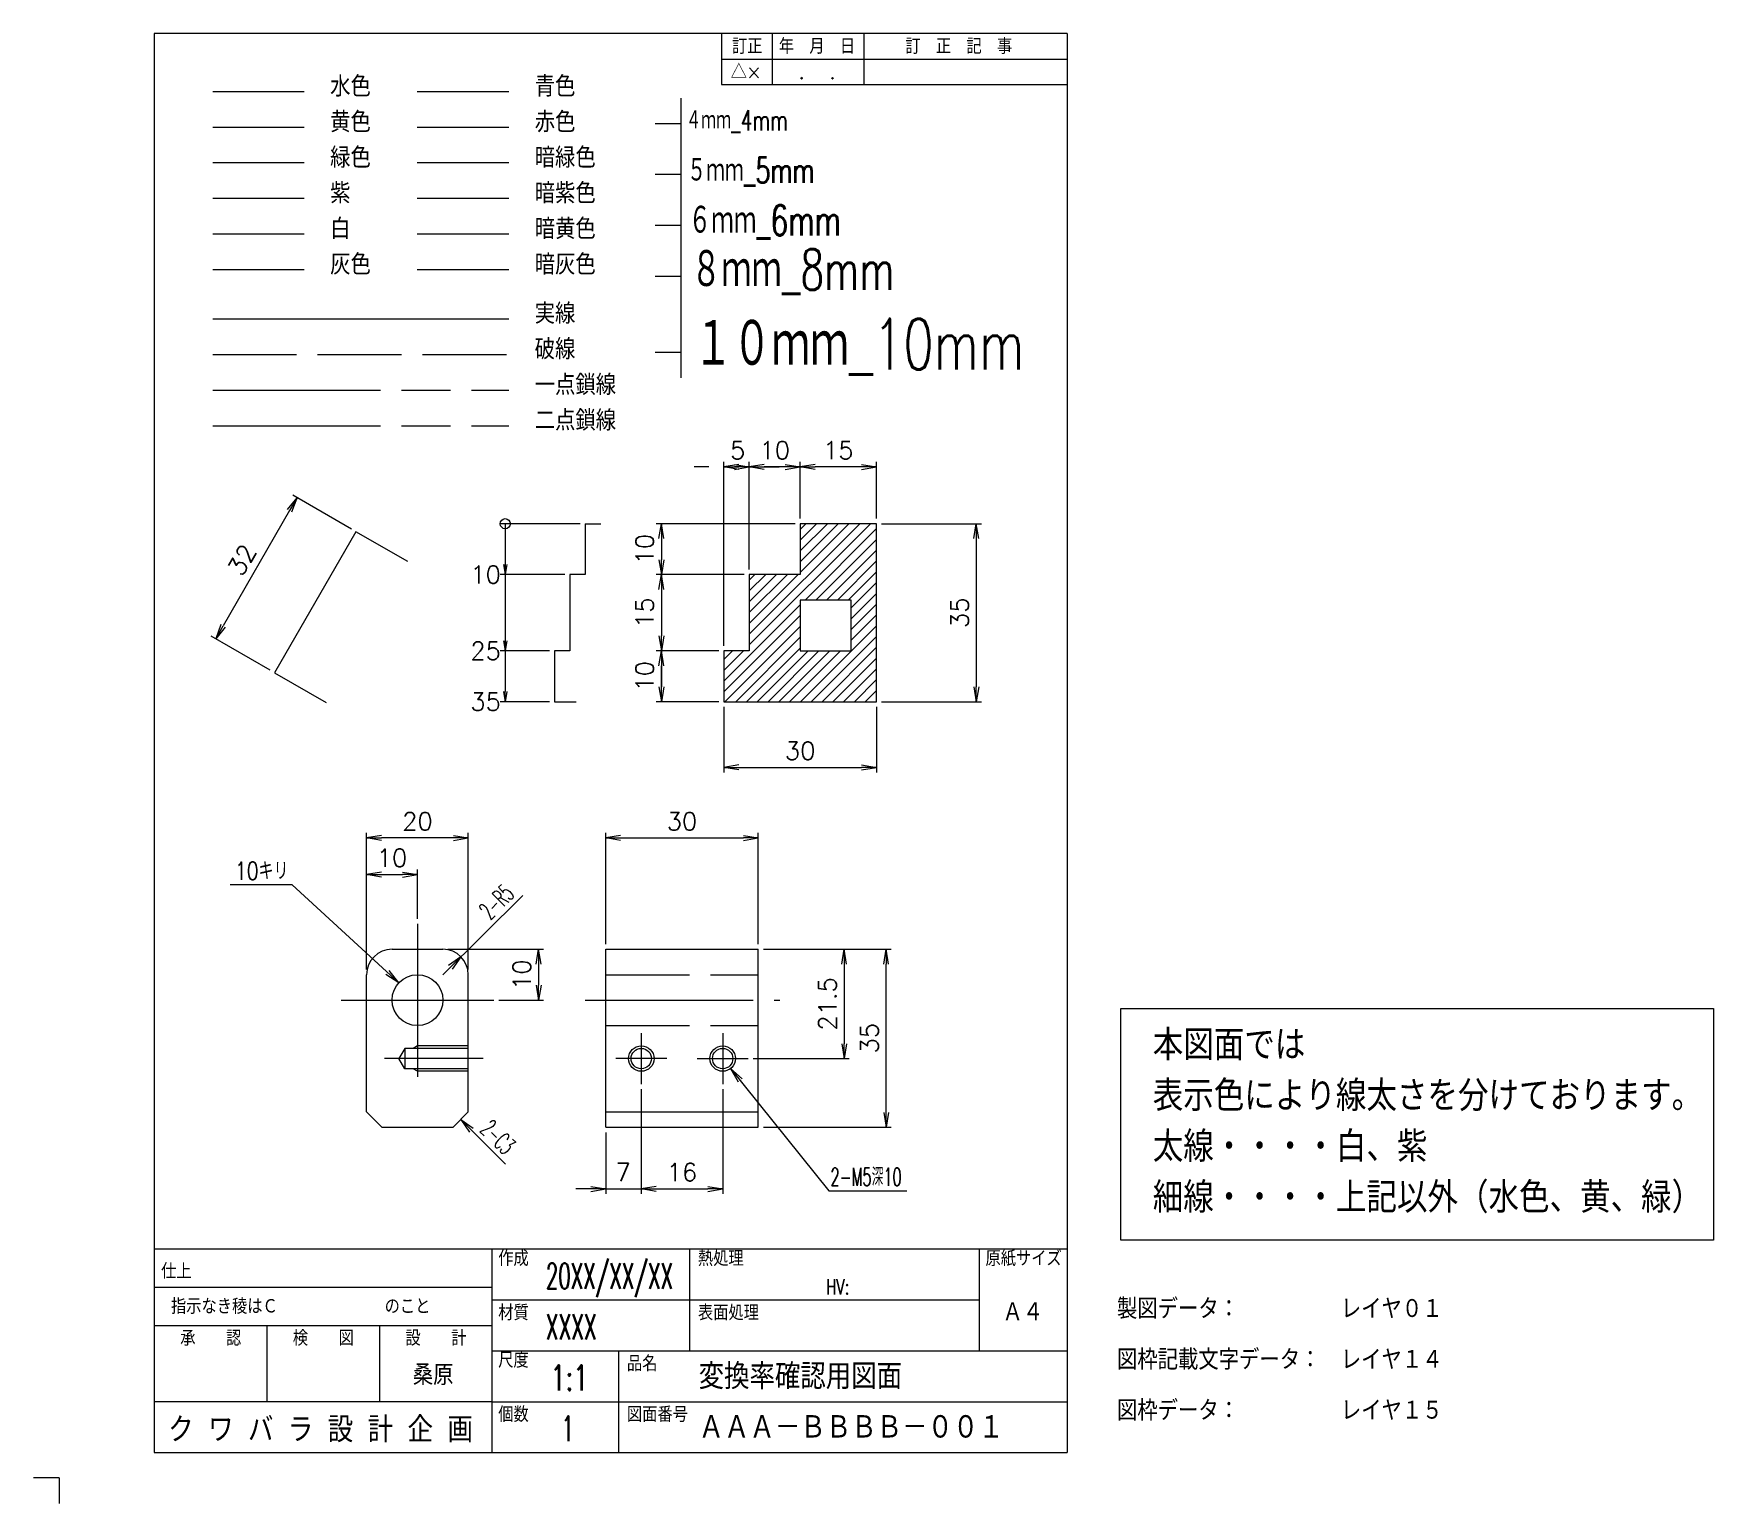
# Model space of a CAD drawing. Header units: inches. Extents: x 116 to 446, y 8 to 297.
import ezdxf
from ezdxf.enums import TextEntityAlignment as Align

# ---------------------------------------------------------------- set-up
doc = ezdxf.new("R2010")
doc.units = ezdxf.units.IN
doc.header["$LTSCALE"] = 11
doc.header["$MEASUREMENT"] = 0
for name, pattern in [('chain', [4.625, 3, -0.375, 0.875, -0.375]), ('chain_double_dash', [5.875, 3, -0.375, 0.875, -0.375, 0.875, -0.375]), ('dashed', [1.875, 1.5, -0.375])]:
    doc.linetypes.add(name, pattern=pattern)
for name, color, linetype in [('図形', 7, 'Continuous'), ('図枠', 7, 'Continuous'), ('図枠コメント', 7, 'Continuous'), ('図枠外コメント', 7, 'Continuous'), ('寸法', 7, 'Continuous')]:
    doc.layers.add(name, color=color, linetype=linetype)
doc.styles.add('TextStyle1', font='txt', dxfattribs={"bigfont": 'extfont2'})
doc.dimstyles.new('DimTextStyle1', dxfattribs={"dimtxt": 0.18, "dimasz": 0.18, "dimexe": 0.18, "dimexo": 0.0625, "dimgap": 0.09, "dimtad": 2, "dimtih": 1, "dimtoh": 1, "dimdec": 4, "dimzin": 0, "dimdsep": 46, "dimtxsty": 'Standard', "dimsah": 1, "dimcen": 0.09, "dimadec": 0, "dimazin": 0, "dimtfac": 1, "dimtdec": 4, "dimtofl": 0, "dimtmove": 2, "dimatfit": 3, "dimfxl": 1, "dimtolj": 1, "dimtzin": 0, "dimarcsym": 0})

msp = doc.modelspace()

# ---------------------------------------------------------------- texts
at = {"layer": '図形', "color": 4, "style": 'TextStyle1', "width": 1.440922}
msp.add_text('水色', height=4, dxfattribs=at).set_placement((174.28, 284.66), (182.28, 284.66), align=Align.FIT)
at = {"layer": '図形', "color": 5, "style": 'TextStyle1', "width": 1.440922}
msp.add_text('青色', height=4, dxfattribs=at).set_placement((214.49, 284.66), (222.49, 284.66), align=Align.FIT)
at = {"layer": '図形', "color": 2, "style": 'TextStyle1', "width": 1.440922}
msp.add_text('黄色', height=4, dxfattribs=at).set_placement((174.28, 277.66), (182.28, 277.66), align=Align.FIT)
at = {"layer": '図形', "color": 1, "style": 'TextStyle1', "width": 1.440922}
msp.add_text('赤色', height=4, dxfattribs=at).set_placement((214.49, 277.66), (222.49, 277.66), align=Align.FIT)
at = {"layer": '図形', "color": 7, "style": 'TextStyle1'}
for s, height, width, p, p2 in [('４ｍｍ_4mm', 4, 0.822098, (244.22, 278.02), (264.22, 278.02)), ('５ｍｍ_5mm', 5, 0.822098, (244.47, 267.68), (269.47, 267.68)), ('白', 4, 1.440922, (174.28, 256.66), (178.28, 256.66)), ('６ｍｍ_6mm', 6, 0.822098, (244.73, 257.34), (274.73, 257.34)), ('８ｍｍ_8mm', 8, 0.822098, (245.24, 246.66), (285.24, 246.66)), ('実線', 4, 1.440922, (214.49, 239.99), (222.49, 239.99)), ('１０ｍｍ_10mm', 10, 0.893225, (245.75, 230.98), (310.75, 230.98)), ('破線', 4, 1.440922, (214.49, 232.99), (222.49, 232.99)), ('一点鎖線', 4, 1.440922, (214.49, 225.99), (230.49, 225.99)), ('二点鎖線', 4, 1.440922, (214.49, 218.99), (230.49, 218.99))]:
    msp.add_text(s, height=height, dxfattribs=dict(at, width=width)).set_placement(p, p2, align=Align.FIT)
at = {"layer": '図形', "color": 3, "style": 'TextStyle1', "width": 1.440922}
msp.add_text('緑色', height=4, dxfattribs=at).set_placement((174.28, 270.66), (182.28, 270.66), align=Align.FIT)
at = {"layer": '図形', "color": 96, "style": 'TextStyle1', "width": 1.440922}
msp.add_text('暗緑色', height=4, dxfattribs=at).set_placement((214.49, 270.66), (226.49, 270.66), align=Align.FIT)
at = {"layer": '図形', "color": 6, "style": 'TextStyle1', "width": 1.440922}
msp.add_text('紫', height=4, dxfattribs=at).set_placement((174.28, 263.66), (178.28, 263.66), align=Align.FIT)
at = {"layer": '図形', "color": 216, "style": 'TextStyle1', "width": 1.440922}
msp.add_text('暗紫色', height=4, dxfattribs=at).set_placement((214.49, 263.66), (226.49, 263.66), align=Align.FIT)
at = {"layer": '図形', "color": 56, "style": 'TextStyle1', "width": 1.440922}
msp.add_text('暗黄色', height=4, dxfattribs=at).set_placement((214.49, 256.66), (226.49, 256.66), align=Align.FIT)
at = {"layer": '図形', "color": 9, "style": 'TextStyle1', "width": 1.440922}
msp.add_text('灰色', height=4, dxfattribs=at).set_placement((174.28, 249.66), (182.28, 249.66), align=Align.FIT)
at = {"layer": '図形', "color": 8, "style": 'TextStyle1', "width": 1.440922}
msp.add_text('暗灰色', height=4, dxfattribs=at).set_placement((214.49, 249.66), (226.49, 249.66), align=Align.FIT)
at = {"layer": '図枠', "color": 4, "style": 'TextStyle1'}
for s, height, width, p, p2 in [('訂正', 3, 1.440922, (253.27, 293.05), (259.27, 293.05)), ('年\u3000月\u3000日', 3, 1.440922, (262.47, 293.05), (277.47, 293.05)), ('訂\u3000正\u3000記\u3000事', 3, 1.440922, (287.36, 293.05), (308.36, 293.05)), ('△×', 3, 1.180638, (253, 288.05), (259, 288.05)), ('.', 3, 1.501502, (266.23, 288.14), (267.73, 288.14)), ('.', 3, 1.501502, (272.29, 288.14), (273.79, 288.14)), ('作成', 3, 1.440922, (207.32, 54.72), (213.32, 54.72)), ('熱処理', 3, 1.440922, (246.57, 54.72), (255.57, 54.72)), ('原紙サイズ', 3, 1.440922, (303.1, 54.72), (318.1, 54.72)), ('仕上', 3, 1.440922, (141.05, 52.22), (147.05, 52.22)), ('HV:', 3, 0.562641, (271.83, 49.14), (276.33, 49.14)), ('指示なき稜はＣ\u3000\u3000\u3000\u3000\u3000\u3000\u3000のこと', 3, 1.440922, (142.99, 45.3), (193.99, 45.3)), ('材質', 3, 1.440922, (207.32, 44.05), (213.32, 44.05)), ('表面処理', 3, 1.440922, (246.57, 44.05), (258.57, 44.05)), ('Ａ４', 4, 1.440922, (306.44, 43.69), (314.44, 43.69)), ('承\u3000\u3000認', 3, 1.440922, (144.8, 39.05), (156.8, 39.05)), ('検\u3000\u3000図', 3, 1.440922, (166.94, 39.05), (178.94, 39.05)), ('設\u3000\u3000計', 3, 1.440922, (189.08, 39.05), (201.08, 39.05)), ('尺度', 3, 1.440922, (207.32, 34.72), (213.32, 34.72)), ('品名', 3, 1.440922, (232.61, 34.05), (238.61, 34.05)), ('個数', 3, 1.440922, (207.32, 24.05), (213.32, 24.05)), ('図面番号', 3, 1.440922, (232.61, 24.05), (244.61, 24.05)), ('ク', 5, 1.440922, (142.44, 20.06), (147.44, 20.06)), ('ワ', 5, 1.440922, (150.29, 20.06), (155.29, 20.06)), ('バ', 5, 1.440922, (158.13, 20.06), (163.13, 20.06)), ('ラ', 5, 1.440922, (165.97, 20.06), (170.97, 20.06)), ('設', 5, 1.440922, (173.82, 20.06), (178.82, 20.06)), ('計', 5, 1.440922, (181.66, 20.06), (186.66, 20.06)), ('企', 5, 1.440922, (189.5, 20.06), (194.5, 20.06)), ('画', 5, 1.440922, (197.35, 20.06), (202.35, 20.06))]:
    msp.add_text(s, height=height, dxfattribs=dict(at, width=width)).set_placement(p, p2, align=Align.FIT)
at = {"layer": '図枠コメント', "color": 4, "style": 'TextStyle1'}
for s, height, width, p, p2 in [('20XX/XX/XX', 5, 0.50844, (216.68, 50.26), (241.68, 50.26)), ('XXXX', 5, 0.5, (216.68, 40.26), (226.68, 40.26)), ('桑原', 4, 1.440922, (190.52, 31.31), (198.52, 31.31)), ('1:1', 5, 0.89982, (217.56, 30.26), (225.06, 30.26)), ('変換率確認用図面', 5, 1.440922, (246.71, 30.52), (286.71, 30.52)), ('1', 5, 0.749625, (219.74, 20.26), (222.24, 20.26)), ('ＡＡＡ－ＢＢＢＢ－００１', 5, 1.440922, (246.71, 20.52), (306.71, 20.52))]:
    msp.add_text(s, height=height, dxfattribs=dict(at, width=width)).set_placement(p, p2, align=Align.FIT)
at = {"layer": '図枠外コメント', "color": 4, "style": 'TextStyle1', "width": 1.440922}
for s, height, p, p2 in [('本図面では', 6, (335.98, 95.2), (365.98, 95.2)), ('表示色により線太さを分けております。', 6, (335.98, 85.2), (443.98, 85.2)), ('太線・・・・白、紫', 6, (335.98, 75.2), (389.98, 75.2)), ('細線・・・・上記以外（水色、黄、緑）', 6, (335.98, 65.2), (443.98, 65.2)), ('製図データ：\u3000\u3000\u3000\u3000\u3000レイヤ０１', 4, (328.95, 44.33), (392.95, 44.33)), ('図枠記載文字データ：\u3000レイヤ１４', 4, (328.95, 34.33), (392.95, 34.33)), ('図枠データ：\u3000\u3000\u3000\u3000\u3000レイヤ１５', 4, (328.95, 24.33), (392.95, 24.33))]:
    msp.add_text(s, height=height, dxfattribs=at).set_placement(p, p2, align=Align.FIT)

# ---------------------------------------------------------------- blocks, each defined once
blk = doc.blocks.new('_OPEN')
at = {"color": 0, "linetype": 'ByBlock', "lineweight": -2}
for p, q in [((-1, 0.166667), (0, 0)), ((-1, -0.166667), (0, 0)), ((0, 0), (-1, 0))]:
    blk.add_line(p, q, dxfattribs=at)
blk = doc.blocks.new('*D2')
at = {"layer": 'Defpoints', "color": 0}
for p in [(181.44, 138.89), (181.44, 112.01), (201.44, 112.01)]:
    blk.add_point(p, dxfattribs=at)
at = {"layer": '寸法', "color": 4, "linetype": 'Continuous', "lineweight": 13}
for p, q in [((181.44, 113.01), (181.44, 139.89)), ((198.51, 138.89), (184.36, 138.89)), ((201.44, 113.01), (201.44, 139.89))]:
    blk.add_line(p, q, dxfattribs=at)
at = {"layer": '寸法', "color": 4, "lineweight": 13, "xscale": 2.925, "yscale": 2.925, "zscale": 2.925, "rotation": 180}
blk.add_blockref('_OPEN', (181.44, 138.89), dxfattribs=at)
at = {"layer": '寸法', "color": 4, "lineweight": 13, "xscale": 2.925, "yscale": 2.925, "zscale": 2.925}
blk.add_blockref('_OPEN', (201.44, 138.89), dxfattribs=at)
at = {"layer": '寸法', "color": 7, "insert": (191.44, 142.17), "char_height": 3.5, "attachment_point": 5, "style": 'TextStyle1'}
blk.add_mtext('\\A1;20', dxfattribs=at)
blk = doc.blocks.new('*D3')
at = {"layer": 'Defpoints', "color": 0}
for p in [(191.44, 131.7), (191.44, 122.01), (181.44, 112.01)]:
    blk.add_point(p, dxfattribs=at)
at = {"layer": '寸法', "color": 4, "linetype": 'Continuous', "lineweight": 13}
for p, q in [((191.44, 123.01), (191.44, 132.7)), ((184.36, 131.7), (188.51, 131.7))]:
    blk.add_line(p, q, dxfattribs=at)
at = {"layer": '寸法', "color": 4, "lineweight": 13, "xscale": 2.925, "yscale": 2.925, "zscale": 2.925, "rotation": 180}
blk.add_blockref('_OPEN', (181.44, 131.7), dxfattribs=at)
at = {"layer": '寸法', "color": 4, "lineweight": 13, "xscale": 2.925, "yscale": 2.925, "zscale": 2.925}
blk.add_blockref('_OPEN', (191.44, 131.7), dxfattribs=at)
at = {"layer": '寸法', "color": 7, "insert": (186.44, 134.98), "char_height": 3.5, "attachment_point": 5, "style": 'TextStyle1'}
blk.add_mtext('\\A1;10', dxfattribs=at)
blk = doc.blocks.new('*D4')
at = {"layer": 'Defpoints', "color": 0}
for p in [(196.44, 117.01), (206.44, 107.01), (215.24, 107.01)]:
    blk.add_point(p, dxfattribs=at)
at = {"layer": '寸法', "color": 4, "linetype": 'Continuous', "lineweight": 13}
for p, q in [((197.44, 117.01), (216.24, 117.01)), ((215.24, 114.09), (215.24, 109.94)), ((207.44, 107.01), (216.24, 107.01))]:
    blk.add_line(p, q, dxfattribs=at)
at = {"layer": '寸法', "color": 4, "lineweight": 13, "xscale": 2.925, "yscale": 2.925, "zscale": 2.925}
for p, rotation in [((215.24, 117.01), 90), ((215.24, 107.01), 270)]:
    blk.add_blockref('_OPEN', p, dxfattribs=dict(at, rotation=rotation))
at = {"layer": '寸法', "color": 7, "insert": (211.96, 112.01), "char_height": 3.5, "attachment_point": 5, "rotation": 90, "style": 'TextStyle1'}
blk.add_mtext('\\A1;10', dxfattribs=at)
blk = doc.blocks.new('*D5')
at = {"layer": 'Defpoints', "color": 0}
for p in [(235.44, 90.51), (251.44, 90.51), (251.44, 69.89)]:
    blk.add_point(p, dxfattribs=at)
at = {"layer": '寸法', "color": 4, "linetype": 'Continuous', "lineweight": 13}
for p, q in [((251.44, 89.51), (251.44, 68.89)), ((238.37, 69.89), (248.52, 69.89))]:
    blk.add_line(p, q, dxfattribs=at)
at = {"layer": '寸法', "color": 4, "lineweight": 13, "xscale": 2.925, "yscale": 2.925, "zscale": 2.925, "rotation": 180}
blk.add_blockref('_OPEN', (235.44, 69.89), dxfattribs=at)
at = {"layer": '寸法', "color": 4, "lineweight": 13, "xscale": 2.925, "yscale": 2.925, "zscale": 2.925}
blk.add_blockref('_OPEN', (251.44, 69.89), dxfattribs=at)
at = {"layer": '寸法', "color": 7, "insert": (243.44, 73.17), "char_height": 3.5, "attachment_point": 5, "style": 'TextStyle1'}
blk.add_mtext('\\A1;16', dxfattribs=at)
blk = doc.blocks.new('*D6')
at = {"layer": 'Defpoints', "color": 0}
for p in [(258.44, 117.01), (256.44, 95.51), (275.32, 95.51)]:
    blk.add_point(p, dxfattribs=at)
at = {"layer": '寸法', "color": 4, "linetype": 'Continuous', "lineweight": 13}
for p, q in [((275.32, 114.09), (275.32, 98.44)), ((257.44, 95.51), (276.32, 95.51))]:
    blk.add_line(p, q, dxfattribs=at)
at = {"layer": '寸法', "color": 4, "lineweight": 13, "xscale": 2.925, "yscale": 2.925, "zscale": 2.925}
for p, rotation in [((275.32, 117.01), 90), ((275.32, 95.51), 270)]:
    blk.add_blockref('_OPEN', p, dxfattribs=dict(at, rotation=rotation))
at = {"layer": '寸法', "color": 7, "insert": (272.04, 106.26), "char_height": 3.5, "attachment_point": 5, "rotation": 90, "style": 'TextStyle1'}
blk.add_mtext('\\A1;21.5', dxfattribs=at)
blk = doc.blocks.new('*D7')
at = {"layer": 'Defpoints', "color": 0}
for p in [(258.44, 117.01), (283.58, 117.01), (258.44, 82.01)]:
    blk.add_point(p, dxfattribs=at)
at = {"layer": '寸法', "color": 4, "linetype": 'Continuous', "lineweight": 13}
for p, q in [((259.44, 117.01), (284.58, 117.01)), ((283.58, 84.94), (283.58, 114.09)), ((259.44, 82.01), (284.58, 82.01))]:
    blk.add_line(p, q, dxfattribs=at)
at = {"layer": '寸法', "color": 4, "lineweight": 13, "xscale": 2.925, "yscale": 2.925, "zscale": 2.925}
for p, rotation in [((283.58, 117.01), 90), ((283.58, 82.01), 270)]:
    blk.add_blockref('_OPEN', p, dxfattribs=dict(at, rotation=rotation))
at = {"layer": '寸法', "color": 7, "insert": (280.31, 99.51), "char_height": 3.5, "attachment_point": 5, "rotation": 90, "style": 'TextStyle1'}
blk.add_mtext('\\A1;35', dxfattribs=at)
blk = doc.blocks.new('*D8')
at = {"layer": 'Defpoints', "color": 0}
for p in [(258.44, 138.89), (228.44, 117.01), (258.44, 117.01)]:
    blk.add_point(p, dxfattribs=at)
at = {"layer": '寸法', "color": 4, "linetype": 'Continuous', "lineweight": 13}
for p, q in [((228.44, 118.01), (228.44, 139.89)), ((231.37, 138.89), (255.52, 138.89)), ((258.44, 118.01), (258.44, 139.89))]:
    blk.add_line(p, q, dxfattribs=at)
at = {"layer": '寸法', "color": 4, "lineweight": 13, "xscale": 2.925, "yscale": 2.925, "zscale": 2.925, "rotation": 180}
blk.add_blockref('_OPEN', (228.44, 138.89), dxfattribs=at)
at = {"layer": '寸法', "color": 4, "lineweight": 13, "xscale": 2.925, "yscale": 2.925, "zscale": 2.925}
blk.add_blockref('_OPEN', (258.44, 138.89), dxfattribs=at)
at = {"layer": '寸法', "color": 7, "insert": (243.44, 142.17), "char_height": 3.5, "attachment_point": 5, "style": 'TextStyle1'}
blk.add_mtext('\\A1;30', dxfattribs=at)
blk = doc.blocks.new('*D9')
at = {"layer": 'Defpoints', "color": 0}
for p in [(235.44, 90.51), (228.44, 82.01), (235.44, 69.89)]:
    blk.add_point(p, dxfattribs=at)
at = {"layer": '寸法', "color": 4, "linetype": 'Continuous', "lineweight": 13}
for p, q in [((235.44, 89.51), (235.44, 68.89)), ((228.44, 81.01), (228.44, 68.89)), ((225.52, 69.89), (222.59, 69.89)), ((228.44, 69.89), (235.44, 69.89)), ((238.37, 69.89), (241.29, 69.89))]:
    blk.add_line(p, q, dxfattribs=at)
at = {"layer": '寸法', "color": 4, "lineweight": 13, "xscale": 2.925, "yscale": 2.925, "zscale": 2.925}
blk.add_blockref('_OPEN', (228.44, 69.89), dxfattribs=at)
at = {"layer": '寸法', "color": 4, "lineweight": 13, "xscale": 2.925, "yscale": 2.925, "zscale": 2.925, "rotation": 180}
blk.add_blockref('_OPEN', (235.44, 69.89), dxfattribs=at)
at = {"layer": '寸法', "color": 7, "insert": (231.86, 73.17), "char_height": 3.5, "attachment_point": 5, "style": 'TextStyle1'}
blk.add_mtext('\\A1;7', dxfattribs=at)
blk = doc.blocks.new('*D10')
at = {"layer": 'Defpoints', "color": 0}
for p in [(281.67, 200.68), (281.67, 165.68), (301.29, 165.68)]:
    blk.add_point(p, dxfattribs=at)
at = {"layer": '寸法', "color": 4, "linetype": 'Continuous', "lineweight": 13}
for p, q in [((282.67, 200.68), (302.29, 200.68)), ((301.29, 197.76), (301.29, 168.61)), ((282.67, 165.68), (302.29, 165.68))]:
    blk.add_line(p, q, dxfattribs=at)
at = {"layer": '寸法', "color": 4, "lineweight": 13, "xscale": 2.925, "yscale": 2.925, "zscale": 2.925}
for p, rotation in [((301.29, 200.68), 90), ((301.29, 165.68), 270)]:
    blk.add_blockref('_OPEN', p, dxfattribs=dict(at, rotation=rotation))
at = {"layer": '寸法', "color": 7, "insert": (298.02, 183.18), "char_height": 3.5, "attachment_point": 5, "rotation": 90, "style": 'TextStyle1'}
blk.add_mtext('\\A1;35', dxfattribs=at)
blk = doc.blocks.new('*D11')
at = {"layer": 'Defpoints', "color": 0}
for p in [(266.67, 211.85), (266.67, 200.68), (281.67, 200.68)]:
    blk.add_point(p, dxfattribs=at)
at = {"layer": '寸法', "color": 4, "linetype": 'Continuous', "lineweight": 13}
for p, q in [((266.67, 201.68), (266.67, 212.85)), ((278.75, 211.85), (269.6, 211.85)), ((281.67, 201.68), (281.67, 212.85))]:
    blk.add_line(p, q, dxfattribs=at)
at = {"layer": '寸法', "color": 4, "lineweight": 13, "xscale": 2.925, "yscale": 2.925, "zscale": 2.925, "rotation": 180}
blk.add_blockref('_OPEN', (266.67, 211.85), dxfattribs=at)
at = {"layer": '寸法', "color": 4, "lineweight": 13, "xscale": 2.925, "yscale": 2.925, "zscale": 2.925}
blk.add_blockref('_OPEN', (281.67, 211.85), dxfattribs=at)
at = {"layer": '寸法', "color": 7, "insert": (274.17, 215.12), "char_height": 3.5, "attachment_point": 5, "style": 'TextStyle1'}
blk.add_mtext('\\A1;15', dxfattribs=at)
blk = doc.blocks.new('*D12')
at = {"layer": 'Defpoints', "color": 0}
for p in [(256.67, 211.85), (266.67, 200.68), (256.67, 190.68)]:
    blk.add_point(p, dxfattribs=at)
at = {"layer": '寸法', "color": 4, "linetype": 'Continuous', "lineweight": 13}
for p, q in [((256.67, 191.68), (256.67, 212.85)), ((263.75, 211.85), (259.6, 211.85))]:
    blk.add_line(p, q, dxfattribs=at)
at = {"layer": '寸法', "color": 4, "lineweight": 13, "xscale": 2.925, "yscale": 2.925, "zscale": 2.925, "rotation": 180}
blk.add_blockref('_OPEN', (256.67, 211.85), dxfattribs=at)
at = {"layer": '寸法', "color": 4, "lineweight": 13, "xscale": 2.925, "yscale": 2.925, "zscale": 2.925}
blk.add_blockref('_OPEN', (266.67, 211.85), dxfattribs=at)
at = {"layer": '寸法', "color": 7, "insert": (261.67, 215.12), "char_height": 3.5, "attachment_point": 5, "style": 'TextStyle1'}
blk.add_mtext('\\A1;10', dxfattribs=at)
blk = doc.blocks.new('*D13')
at = {"layer": 'Defpoints', "color": 0}
for p in [(266.67, 200.68), (239.39, 190.68), (256.67, 190.68)]:
    blk.add_point(p, dxfattribs=at)
at = {"layer": '寸法', "color": 4, "linetype": 'Continuous', "lineweight": 13}
for p, q in [((265.67, 200.68), (238.39, 200.68)), ((239.39, 197.76), (239.39, 193.61)), ((255.67, 190.68), (238.39, 190.68))]:
    blk.add_line(p, q, dxfattribs=at)
at = {"layer": '寸法', "color": 4, "lineweight": 13, "xscale": 2.925, "yscale": 2.925, "zscale": 2.925}
for p, rotation in [((239.39, 200.68), 90), ((239.39, 190.68), 270)]:
    blk.add_blockref('_OPEN', p, dxfattribs=dict(at, rotation=rotation))
at = {"layer": '寸法', "color": 7, "insert": (236.11, 195.68), "char_height": 3.5, "attachment_point": 5, "rotation": 90, "style": 'TextStyle1'}
blk.add_mtext('\\A1;10', dxfattribs=at)
blk = doc.blocks.new('*D14')
at = {"layer": 'Defpoints', "color": 0}
for p in [(256.67, 190.68), (239.39, 175.68), (251.67, 175.68)]:
    blk.add_point(p, dxfattribs=at)
at = {"layer": '寸法', "color": 4, "linetype": 'Continuous', "lineweight": 13}
for p, q in [((239.39, 187.76), (239.39, 178.61)), ((250.67, 175.68), (238.39, 175.68))]:
    blk.add_line(p, q, dxfattribs=at)
at = {"layer": '寸法', "color": 4, "lineweight": 13, "xscale": 2.925, "yscale": 2.925, "zscale": 2.925}
for p, rotation in [((239.39, 190.68), 90), ((239.39, 175.68), 270)]:
    blk.add_blockref('_OPEN', p, dxfattribs=dict(at, rotation=rotation))
at = {"layer": '寸法', "color": 7, "insert": (236.11, 183.18), "char_height": 3.5, "attachment_point": 5, "rotation": 90, "style": 'TextStyle1'}
blk.add_mtext('\\A1;15', dxfattribs=at)
blk = doc.blocks.new('*D15')
at = {"layer": 'Defpoints', "color": 0}
for p in [(251.67, 175.68), (239.39, 165.68), (251.67, 165.68)]:
    blk.add_point(p, dxfattribs=at)
at = {"layer": '寸法', "color": 4, "linetype": 'Continuous', "lineweight": 13}
for p, q in [((239.39, 172.76), (239.39, 168.61)), ((250.67, 165.68), (238.39, 165.68))]:
    blk.add_line(p, q, dxfattribs=at)
at = {"layer": '寸法', "color": 4, "lineweight": 13, "xscale": 2.925, "yscale": 2.925, "zscale": 2.925}
for p, rotation in [((239.39, 175.68), 90), ((239.39, 165.68), 270)]:
    blk.add_blockref('_OPEN', p, dxfattribs=dict(at, rotation=rotation))
at = {"layer": '寸法', "color": 7, "insert": (236.11, 170.68), "char_height": 3.5, "attachment_point": 5, "rotation": 90, "style": 'TextStyle1'}
blk.add_mtext('\\A1;10', dxfattribs=at)
blk = doc.blocks.new('*D16')
at = {"layer": 'Defpoints', "color": 0}
for p in [(239.39, 175.68), (251.67, 175.68), (251.67, 165.68)]:
    blk.add_point(p, dxfattribs=at)
at = {"layer": '寸法', "color": 4, "linetype": 'Continuous', "lineweight": 13}
blk.add_line((239.39, 168.61), (239.39, 172.76), dxfattribs=at)
at = {"layer": '寸法', "color": 4, "lineweight": 13, "xscale": 2.925, "yscale": 2.925, "zscale": 2.925}
for p, rotation in [((239.39, 175.68), 90), ((239.39, 165.68), 270)]:
    blk.add_blockref('_OPEN', p, dxfattribs=dict(at, rotation=rotation))
at = {"layer": '寸法', "color": 7, "insert": (236.11, 170.68), "char_height": 3.5, "attachment_point": 5, "rotation": 90, "style": 'TextStyle1'}
blk.add_mtext('\\A1;10', dxfattribs=at)
blk = doc.blocks.new('*D17')
at = {"layer": 'Defpoints', "color": 0}
for p in [(251.67, 165.68), (281.67, 165.68), (281.67, 152.76)]:
    blk.add_point(p, dxfattribs=at)
at = {"layer": '寸法', "color": 4, "linetype": 'Continuous', "lineweight": 13}
for p, q in [((251.67, 164.68), (251.67, 151.76)), ((281.67, 164.68), (281.67, 151.76)), ((254.6, 152.76), (278.75, 152.76))]:
    blk.add_line(p, q, dxfattribs=at)
at = {"layer": '寸法', "color": 4, "lineweight": 13, "xscale": 2.925, "yscale": 2.925, "zscale": 2.925, "rotation": 180}
blk.add_blockref('_OPEN', (251.67, 152.76), dxfattribs=at)
at = {"layer": '寸法', "color": 4, "lineweight": 13, "xscale": 2.925, "yscale": 2.925, "zscale": 2.925}
blk.add_blockref('_OPEN', (281.67, 152.76), dxfattribs=at)
at = {"layer": '寸法', "color": 7, "insert": (266.67, 156.03), "char_height": 3.5, "attachment_point": 5, "style": 'TextStyle1'}
blk.add_mtext('\\A1;30', dxfattribs=at)
blk = doc.blocks.new('_ORIGIN')
at = {"color": 0, "linetype": 'ByBlock', "lineweight": -2}
blk.add_line((0, 0), (-1, 0), dxfattribs=at)
blk.add_circle((0, 0), 0.5, dxfattribs=at)
blk = doc.blocks.new('*D19')
at = {"layer": 'Defpoints', "color": 0}
for p in [(224.4, 200.68), (208.71, 190.68), (221.4, 190.68)]:
    blk.add_point(p, dxfattribs=at)
at = {"layer": '寸法', "color": 4, "linetype": 'Continuous', "lineweight": 13}
for p, q in [((223.4, 200.68), (207.71, 200.68)), ((208.71, 198.68), (208.71, 192.68)), ((220.4, 190.68), (207.71, 190.68))]:
    blk.add_line(p, q, dxfattribs=at)
at = {"layer": '寸法', "color": 4, "lineweight": 13, "xscale": 2, "yscale": 2, "zscale": 2}
for name, p, rotation in [('_ORIGIN', (208.71, 200.68), 90), ('_OPEN', (208.71, 190.68), 270)]:
    blk.add_blockref(name, p, dxfattribs=dict(at, rotation=rotation))
at = {"layer": '寸法', "color": 7, "insert": (204.84, 190.68), "char_height": 3.5, "attachment_point": 5, "style": 'TextStyle1'}
blk.add_mtext('\\A1;10', dxfattribs=at)
blk = doc.blocks.new('*D20')
at = {"layer": 'Defpoints', "color": 0}
for p in [(224.4, 200.68), (208.71, 175.68), (218.4, 175.68)]:
    blk.add_point(p, dxfattribs=at)
at = {"layer": '寸法', "color": 4, "linetype": 'Continuous', "lineweight": 13}
for p, q in [((208.71, 198.68), (208.71, 177.68)), ((217.4, 175.68), (207.71, 175.68))]:
    blk.add_line(p, q, dxfattribs=at)
at = {"layer": '寸法', "color": 4, "lineweight": 13, "xscale": 2, "yscale": 2, "zscale": 2}
for name, p, rotation in [('_ORIGIN', (208.71, 200.68), 90), ('_OPEN', (208.71, 175.68), 270)]:
    blk.add_blockref(name, p, dxfattribs=dict(at, rotation=rotation))
at = {"layer": '寸法', "color": 7, "insert": (204.84, 175.68), "char_height": 3.5, "attachment_point": 5, "style": 'TextStyle1'}
blk.add_mtext('\\A1;25', dxfattribs=at)
blk = doc.blocks.new('*D21')
at = {"layer": 'Defpoints', "color": 0}
for p in [(224.4, 200.68), (208.71, 165.68), (218.4, 165.68)]:
    blk.add_point(p, dxfattribs=at)
at = {"layer": '寸法', "color": 4, "linetype": 'Continuous', "lineweight": 13}
for p, q in [((208.71, 198.68), (208.71, 167.68)), ((217.4, 165.68), (207.71, 165.68))]:
    blk.add_line(p, q, dxfattribs=at)
at = {"layer": '寸法', "color": 4, "lineweight": 13, "xscale": 2, "yscale": 2, "zscale": 2}
for name, p, rotation in [('_ORIGIN', (208.71, 200.68), 90), ('_OPEN', (208.71, 165.68), 270)]:
    blk.add_blockref(name, p, dxfattribs=dict(at, rotation=rotation))
at = {"layer": '寸法', "color": 7, "insert": (204.84, 165.68), "char_height": 3.5, "attachment_point": 5, "style": 'TextStyle1'}
blk.add_mtext('\\A1;35', dxfattribs=at)
blk = doc.blocks.new('*D22')
at = {"layer": 'Defpoints', "color": 0}
for p in [(179.34, 199.11), (151.78, 178.07), (163.34, 171.39)]:
    blk.add_point(p, dxfattribs=at)
at = {"layer": '寸法', "color": 4, "linetype": 'Continuous', "lineweight": 13}
for p, q in [((178.47, 199.61), (166.92, 206.28)), ((166.32, 203.25), (153.24, 180.6)), ((162.47, 171.89), (150.92, 178.57))]:
    blk.add_line(p, q, dxfattribs=at)
at = {"layer": '寸法', "color": 4, "lineweight": 13, "xscale": 2.925, "yscale": 2.925, "zscale": 2.925}
for p, rotation in [((167.78, 205.78), 60), ((151.78, 178.07), 240)]:
    blk.add_blockref('_OPEN', p, dxfattribs=dict(at, rotation=rotation))
at = {"layer": '寸法', "color": 7, "insert": (156.94, 193.56), "char_height": 3.5, "attachment_point": 5, "rotation": 60, "style": 'TextStyle1'}
blk.add_mtext('\\A1;32', dxfattribs=at)
blk = doc.blocks.new('*D23')
at = {"layer": 'Defpoints', "color": 0}
for p in [(251.67, 211.85), (256.67, 190.68), (251.67, 175.68)]:
    blk.add_point(p, dxfattribs=at)
at = {"layer": '寸法', "color": 4, "linetype": 'Continuous', "lineweight": 13}
for p, q in [((248.75, 211.85), (245.82, 211.85)), ((251.67, 176.68), (251.67, 212.85)), ((259.6, 211.85), (262.52, 211.85))]:
    blk.add_line(p, q, dxfattribs=at)
at = {"layer": '寸法', "color": 4, "lineweight": 13, "xscale": 2.925, "yscale": 2.925, "zscale": 2.925, "rotation": 180}
blk.add_blockref('_OPEN', (251.67, 211.85), dxfattribs=at)
at = {"layer": '寸法', "color": 4, "lineweight": 13, "xscale": 2.925, "yscale": 2.925, "zscale": 2.925}
blk.add_blockref('_OPEN', (256.67, 211.85), dxfattribs=at)
at = {"layer": '寸法', "color": 7, "insert": (254.39, 215.12), "char_height": 3.5, "attachment_point": 5, "style": 'TextStyle1'}
blk.add_mtext('\\A1;5', dxfattribs=at)
blk = doc.blocks.new('BV_ATTRIBUTE1')
at = {"layer": '寸法', "color": 4, "linetype": 'Continuous', "lineweight": 13}
for p, q in [((-3.55, -3.52), (12.17, 12.07)), ((0, 0), (-2.45, -1.69)), ((0, 0), (-1.71, -2.43))]:
    blk.add_line(p, q, dxfattribs=at)
at = {"layer": '寸法', "color": 7, "style": 'TextStyle1', "width": 0.5}
blk.add_text('2-R5', height=3.5, rotation=44.775, dxfattribs=at).set_placement((5.74, 7.1), (10.71, 12.03), align=Align.FIT)
blk = doc.blocks.new('BV_ATTRIBUTE2')
at = {"layer": '寸法', "color": 4, "linetype": 'Continuous', "lineweight": 13}
for q in [(2.44, -1.7), (1.7, -2.44), (8.79, -8.79)]:
    blk.add_line((0, 0), q, dxfattribs=at)
at = {"layer": '寸法', "color": 7, "style": 'TextStyle1', "width": 0.5}
blk.add_text('2-C3', height=3.5, rotation=315, dxfattribs=at).set_placement((3.62, -2.2), (8.57, -7.15), align=Align.FIT)
blk = doc.blocks.new('BV_ATTRIBUTE3')
at = {"layer": '寸法', "color": 4, "linetype": 'Continuous', "lineweight": 13}
for p, q in [((-20.93, 19.27), (-33.16, 19.27)), ((0, 0), (-20.93, 19.27)), ((0, 0), (-2.55, 1.66)), ((0, 0), (-1.87, 2.4))]:
    blk.add_line(p, q, dxfattribs=at)
at = {"layer": '寸法', "color": 7, "style": 'TextStyle1', "width": 1.038422}
blk.add_text('10キリ', height=3.5, dxfattribs=at).set_placement((-32.16, 20.27), (-21.66, 20.27), align=Align.FIT)
blk = doc.blocks.new('BV_ATTRIBUTE4')
at = {"layer": '寸法', "color": 4, "linetype": 'Continuous', "lineweight": 13}
for p, q in [((0, 0), (2.27, -2.03)), ((0, 0), (1.49, -2.65)), ((0, 0), (19.29, -24.06)), ((19.29, -24.06), (34.62, -24.06))]:
    blk.add_line(p, q, dxfattribs=at)
at = {"layer": '寸法', "color": 7, "style": 'TextStyle1', "width": 0.645682}
blk.add_text('2-M5深10', height=3.5, dxfattribs=at).set_placement((19.62, -23.06), (33.62, -23.06), align=Align.FIT)

# ---------------------------------------------------------------- dimensions: what is measured, and where the dimension line sits
at = {"layer": '寸法'}
for base, p1, p2, angle, override, picture, middle in [((251.67, 211.85), (256.67, 190.68), (251.67, 175.68), 180, {"dimtxt": 3.5, "dimasz": 2.925, "dimexe": 1, "dimexo": 1, "dimdec": 0, "dimlfac": 1, "dimzin": 8, "dimtxsty": 'TextStyle1', "dimblk1": 'OPEN', "dimblk2": 'OPEN', "dimdle": 1.193059, "dimse1": 1, "dimse2": 0, "dimsd1": 0, "dimsd2": 0, "dimclrd": 4, "dimclre": 4, "dimclrt": 7, "dimtol": 0, "dimlwd": 13, "dimlwe": 13}, '*D23', (254.39, 215.12)), ((256.67, 211.85), (266.67, 200.68), (256.67, 190.68), 180, {"dimtxt": 3.5, "dimasz": 2.925, "dimexe": 1, "dimexo": 1, "dimdec": 0, "dimlfac": 1, "dimzin": 8, "dimtxsty": 'TextStyle1', "dimblk1": 'OPEN', "dimblk2": 'OPEN', "dimdle": 0, "dimse1": 1, "dimse2": 0, "dimsd1": 0, "dimsd2": 0, "dimclrd": 4, "dimclre": 4, "dimclrt": 7, "dimtol": 0, "dimlwd": 13, "dimlwe": 13}, '*D12', (261.67, 215.12)), ((266.67, 211.85), (281.67, 200.68), (266.67, 200.68), 180, {"dimtxt": 3.5, "dimasz": 2.925, "dimexe": 1, "dimexo": 1, "dimdec": 0, "dimlfac": 1, "dimzin": 8, "dimtxsty": 'TextStyle1', "dimblk1": 'OPEN', "dimblk2": 'OPEN', "dimdle": 0, "dimse1": 0, "dimse2": 0, "dimsd1": 0, "dimsd2": 0, "dimclrd": 4, "dimclre": 4, "dimclrt": 7, "dimtol": 0, "dimlwd": 13, "dimlwe": 13}, '*D11', (274.17, 215.12)), ((208.71, 190.68), (224.4, 200.68), (221.4, 190.68), 270, {"dimtxt": 3.5, "dimasz": 2, "dimexe": 1, "dimexo": 1, "dimdec": 0, "dimlfac": 1, "dimzin": 8, "dimtxsty": 'TextStyle1', "dimblk1": 'ORIGIN', "dimblk2": 'OPEN', "dimdle": 0, "dimse1": 0, "dimse2": 0, "dimsd1": 0, "dimsd2": 0, "dimclrd": 4, "dimclre": 4, "dimclrt": 7, "dimtol": 0, "dimlwd": 13, "dimlwe": 13}, '*D19', (204.84, 190.68)), ((208.71, 175.68), (224.4, 200.68), (218.4, 175.68), 270, {"dimtxt": 3.5, "dimasz": 2, "dimexe": 1, "dimexo": 1, "dimdec": 0, "dimlfac": 1, "dimzin": 8, "dimtxsty": 'TextStyle1', "dimblk1": 'ORIGIN', "dimblk2": 'OPEN', "dimdle": 0, "dimse1": 1, "dimse2": 0, "dimsd1": 0, "dimsd2": 0, "dimclrd": 4, "dimclre": 4, "dimclrt": 7, "dimtol": 0, "dimlwd": 13, "dimlwe": 13}, '*D20', (204.84, 175.68)), ((208.71, 165.68), (224.4, 200.68), (218.4, 165.68), 270, {"dimtxt": 3.5, "dimasz": 2, "dimexe": 1, "dimexo": 1, "dimdec": 0, "dimlfac": 1, "dimzin": 8, "dimtxsty": 'TextStyle1', "dimblk1": 'ORIGIN', "dimblk2": 'OPEN', "dimdle": 0, "dimse1": 1, "dimse2": 0, "dimsd1": 0, "dimsd2": 0, "dimclrd": 4, "dimclre": 4, "dimclrt": 7, "dimtol": 0, "dimlwd": 13, "dimlwe": 13}, '*D21', (204.84, 165.68)), ((181.44, 138.89), (201.44, 112.01), (181.44, 112.01), 180, {"dimtxt": 3.5, "dimasz": 2.925, "dimexe": 1, "dimexo": 1, "dimdec": 0, "dimlfac": 1, "dimzin": 8, "dimtxsty": 'TextStyle1', "dimblk1": 'OPEN', "dimblk2": 'OPEN', "dimdle": 0, "dimse1": 0, "dimse2": 0, "dimsd1": 0, "dimsd2": 0, "dimclrd": 4, "dimclre": 4, "dimclrt": 7, "dimtol": 0, "dimlwd": 13, "dimlwe": 13}, '*D2', (191.44, 142.17))]:
    dim = msp.add_linear_dim(base=base, p1=p1, p2=p2, angle=angle, dimstyle='DimTextStyle1', override=override, dxfattribs=at)
    dim.commit()
    dim.dimension.update_dxf_attribs({"geometry": picture, "text_midpoint": middle, "dimtype": 160})
for base, p1, p2, angle, override, picture, middle, turn in [((151.78, 178.07), (179.34, 199.11), (163.34, 171.39), 240, {"dimtxt": 3.5, "dimasz": 2.925, "dimexe": 1, "dimexo": 1, "dimdec": 0, "dimlfac": 1, "dimzin": 8, "dimtxsty": 'TextStyle1', "dimblk1": 'OPEN', "dimblk2": 'OPEN', "dimdle": 0, "dimse1": 0, "dimse2": 0, "dimsd1": 0, "dimsd2": 0, "dimclrd": 4, "dimclre": 4, "dimclrt": 7, "dimtol": 0, "dimlwd": 13, "dimlwe": 13}, '*D22', (156.94, 193.56), 60), ((239.39, 190.68), (266.67, 200.68), (256.67, 190.68), 270, {"dimtxt": 3.5, "dimasz": 2.925, "dimexe": 1, "dimexo": 1, "dimdec": 0, "dimlfac": 1, "dimzin": 8, "dimtxsty": 'TextStyle1', "dimblk1": 'OPEN', "dimblk2": 'OPEN', "dimdle": 0, "dimse1": 0, "dimse2": 0, "dimsd1": 0, "dimsd2": 0, "dimclrd": 4, "dimclre": 4, "dimclrt": 7, "dimtol": 0, "dimlwd": 13, "dimlwe": 13}, '*D13', (236.11, 195.68), 90), ((301.29, 165.68), (281.67, 200.68), (281.67, 165.68), 270, {"dimtxt": 3.5, "dimasz": 2.925, "dimexe": 1, "dimexo": 1, "dimdec": 0, "dimlfac": 1, "dimzin": 8, "dimtxsty": 'TextStyle1', "dimblk1": 'OPEN', "dimblk2": 'OPEN', "dimdle": 0, "dimse1": 0, "dimse2": 0, "dimsd1": 0, "dimsd2": 0, "dimclrd": 4, "dimclre": 4, "dimclrt": 7, "dimtol": 0, "dimlwd": 13, "dimlwe": 13}, '*D10', (298.02, 183.18), 90), ((239.39, 175.68), (256.67, 190.68), (251.67, 175.68), 270, {"dimtxt": 3.5, "dimasz": 2.925, "dimexe": 1, "dimexo": 1, "dimdec": 0, "dimlfac": 1, "dimzin": 8, "dimtxsty": 'TextStyle1', "dimblk1": 'OPEN', "dimblk2": 'OPEN', "dimdle": 0, "dimse1": 1, "dimse2": 0, "dimsd1": 0, "dimsd2": 0, "dimclrd": 4, "dimclre": 4, "dimclrt": 7, "dimtol": 0, "dimlwd": 13, "dimlwe": 13}, '*D14', (236.11, 183.18), 90), ((239.39, 165.68), (251.67, 175.68), (251.67, 165.68), 270, {"dimtxt": 3.5, "dimasz": 2.925, "dimexe": 1, "dimexo": 1, "dimdec": 0, "dimlfac": 1, "dimzin": 8, "dimtxsty": 'TextStyle1', "dimblk1": 'OPEN', "dimblk2": 'OPEN', "dimdle": 0, "dimse1": 1, "dimse2": 0, "dimsd1": 0, "dimsd2": 0, "dimclrd": 4, "dimclre": 4, "dimclrt": 7, "dimtol": 0, "dimlwd": 13, "dimlwe": 13}, '*D15', (236.11, 170.68), 90), ((239.39, 175.68), (251.67, 165.68), (251.67, 175.68), 90, {"dimtxt": 3.5, "dimasz": 2.925, "dimexe": 1, "dimexo": 1, "dimdec": 0, "dimlfac": 1, "dimzin": 8, "dimtxsty": 'TextStyle1', "dimblk1": 'OPEN', "dimblk2": 'OPEN', "dimdle": 0, "dimse1": 1, "dimse2": 1, "dimsd1": 0, "dimsd2": 0, "dimclrd": 4, "dimclre": 4, "dimclrt": 7, "dimtol": 0, "dimlwd": 13, "dimlwe": 13}, '*D16', (236.11, 170.68), 90), ((215.24, 107.01), (196.44, 117.01), (206.44, 107.01), 270, {"dimtxt": 3.5, "dimasz": 2.925, "dimexe": 1, "dimexo": 1, "dimdec": 0, "dimlfac": 1, "dimzin": 8, "dimtxsty": 'TextStyle1', "dimblk1": 'OPEN', "dimblk2": 'OPEN', "dimdle": 0, "dimse1": 0, "dimse2": 0, "dimsd1": 0, "dimsd2": 0, "dimclrd": 4, "dimclre": 4, "dimclrt": 7, "dimtol": 0, "dimlwd": 13, "dimlwe": 13}, '*D4', (211.96, 112.01), 90), ((275.32, 95.51), (258.44, 117.01), (256.44, 95.51), 270, {"dimtxt": 3.5, "dimasz": 2.925, "dimexe": 1, "dimexo": 1, "dimdec": 1, "dimlfac": 1, "dimzin": 8, "dimtxsty": 'TextStyle1', "dimblk1": 'OPEN', "dimblk2": 'OPEN', "dimdle": 0, "dimse1": 1, "dimse2": 0, "dimsd1": 0, "dimsd2": 0, "dimclrd": 4, "dimclre": 4, "dimclrt": 7, "dimtol": 0, "dimlwd": 13, "dimlwe": 13}, '*D6', (272.04, 106.26), 90), ((283.58, 117.01), (258.44, 82.01), (258.44, 117.01), 90, {"dimtxt": 3.5, "dimasz": 2.925, "dimexe": 1, "dimexo": 1, "dimdec": 0, "dimlfac": 1, "dimzin": 8, "dimtxsty": 'TextStyle1', "dimblk1": 'OPEN', "dimblk2": 'OPEN', "dimdle": 0, "dimse1": 0, "dimse2": 0, "dimsd1": 0, "dimsd2": 0, "dimclrd": 4, "dimclre": 4, "dimclrt": 7, "dimtol": 0, "dimlwd": 13, "dimlwe": 13}, '*D7', (280.31, 99.51), 90)]:
    dim = msp.add_linear_dim(base=base, p1=p1, p2=p2, angle=angle, dimstyle='DimTextStyle1', override=override, dxfattribs=at)
    dim.commit()
    dim.dimension.update_dxf_attribs({"geometry": picture, "text_midpoint": middle, "dimtype": 160, "text_rotation": turn})
for base, p1, p2, override, picture, middle in [((281.67, 152.76), (251.67, 165.68), (281.67, 165.68), {"dimtxt": 3.5, "dimasz": 2.925, "dimexe": 1, "dimexo": 1, "dimdec": 0, "dimlfac": 1, "dimzin": 8, "dimtxsty": 'TextStyle1', "dimblk1": 'OPEN', "dimblk2": 'OPEN', "dimdle": 0, "dimse1": 0, "dimse2": 0, "dimsd1": 0, "dimsd2": 0, "dimclrd": 4, "dimclre": 4, "dimclrt": 7, "dimtol": 0, "dimlwd": 13, "dimlwe": 13}, '*D17', (266.67, 156.03)), ((258.44, 138.89), (228.44, 117.01), (258.44, 117.01), {"dimtxt": 3.5, "dimasz": 2.925, "dimexe": 1, "dimexo": 1, "dimdec": 0, "dimlfac": 1, "dimzin": 8, "dimtxsty": 'TextStyle1', "dimblk1": 'OPEN', "dimblk2": 'OPEN', "dimdle": 0, "dimse1": 0, "dimse2": 0, "dimsd1": 0, "dimsd2": 0, "dimclrd": 4, "dimclre": 4, "dimclrt": 7, "dimtol": 0, "dimlwd": 13, "dimlwe": 13}, '*D8', (243.44, 142.17)), ((191.44, 131.7), (181.44, 112.01), (191.44, 122.01), {"dimtxt": 3.5, "dimasz": 2.925, "dimexe": 1, "dimexo": 1, "dimdec": 0, "dimlfac": 1, "dimzin": 8, "dimtxsty": 'TextStyle1', "dimblk1": 'OPEN', "dimblk2": 'OPEN', "dimdle": 0, "dimse1": 1, "dimse2": 0, "dimsd1": 0, "dimsd2": 0, "dimclrd": 4, "dimclre": 4, "dimclrt": 7, "dimtol": 0, "dimlwd": 13, "dimlwe": 13}, '*D3', (186.44, 134.98)), ((235.44, 69.89), (228.44, 82.01), (235.44, 90.51), {"dimtxt": 3.5, "dimasz": 2.925, "dimexe": 1, "dimexo": 1, "dimdec": 0, "dimlfac": 1, "dimzin": 8, "dimtxsty": 'TextStyle1', "dimblk1": 'OPEN', "dimblk2": 'OPEN', "dimdle": 2.74495, "dimse1": 0, "dimse2": 0, "dimsd1": 0, "dimsd2": 0, "dimclrd": 4, "dimclre": 4, "dimclrt": 7, "dimtol": 0, "dimlwd": 13, "dimlwe": 13}, '*D9', (231.86, 73.17)), ((251.44, 69.89), (235.44, 90.51), (251.44, 90.51), {"dimtxt": 3.5, "dimasz": 2.925, "dimexe": 1, "dimexo": 1, "dimdec": 0, "dimlfac": 1, "dimzin": 8, "dimtxsty": 'TextStyle1', "dimblk1": 'OPEN', "dimblk2": 'OPEN', "dimdle": 0, "dimse1": 1, "dimse2": 0, "dimsd1": 0, "dimsd2": 0, "dimclrd": 4, "dimclre": 4, "dimclrt": 7, "dimtol": 0, "dimlwd": 13, "dimlwe": 13}, '*D5', (243.44, 73.17))]:
    dim = msp.add_linear_dim(base=base, p1=p1, p2=p2, dimstyle='DimTextStyle1', override=override, dxfattribs=at)
    dim.commit()
    dim.dimension.update_dxf_attribs({"geometry": picture, "text_midpoint": middle, "dimtype": 160})

# ---------------------------------------------------------------- linework, layer by layer
at = {"layer": '図形', "color": 4, "linetype": 'Continuous', "lineweight": 13}
for p, q in [((169.19, 285.61), (151.19, 285.61)), ((243.2, 284.38), (243.2, 229.38)), ((238.2, 279.38), (243.2, 279.38)), ((238.2, 269.38), (243.2, 269.38)), ((238.2, 259.38), (243.2, 259.38)), ((238.2, 249.38), (243.2, 249.38)), ((238.2, 234.38), (243.2, 234.38))]:
    msp.add_line(p, q, dxfattribs=at)
at = {"layer": '図形', "color": 5, "linetype": 'Continuous', "lineweight": 18}
msp.add_line((209.4, 285.61), (191.4, 285.61), dxfattribs=at)
at = {"layer": '図形', "color": 2, "linetype": 'Continuous', "lineweight": 13}
for p, q in [((169.19, 278.61), (151.19, 278.61)), ((280.51, 200.68), (256.67, 176.84)), ((278.39, 200.68), (256.67, 178.96)), ((276.27, 200.68), (266.67, 191.09)), ((274.15, 200.68), (266.67, 193.21)), ((272.03, 200.68), (266.67, 195.33)), ((269.91, 200.68), (266.67, 197.45)), ((267.78, 200.68), (266.67, 199.57)), ((281.67, 199.72), (267.63, 185.68)), ((281.67, 197.6), (269.75, 185.68)), ((281.67, 195.48), (271.88, 185.68)), ((281.67, 193.36), (274, 185.68)), ((266.27, 190.68), (256.67, 181.09)), ((264.15, 190.68), (256.67, 183.21)), ((262.03, 190.68), (256.67, 185.33)), ((259.91, 190.68), (256.67, 187.45)), ((257.78, 190.68), (256.67, 189.57)), ((281.67, 191.24), (276.12, 185.68)), ((281.67, 189.12), (276.67, 184.12)), ((281.67, 186.99), (276.67, 181.99)), ((266.67, 184.72), (251.67, 169.72)), ((266.67, 182.6), (251.67, 167.6)), ((281.67, 184.87), (276.67, 179.87)), ((281.67, 182.75), (276.67, 177.75)), ((266.67, 180.48), (251.88, 165.68)), ((266.67, 178.36), (254, 165.68)), ((281.67, 180.63), (266.73, 165.68)), ((281.67, 178.51), (268.85, 165.68)), ((255.51, 175.68), (251.67, 171.84)), ((253.39, 175.68), (251.67, 173.96)), ((266.67, 176.24), (256.12, 165.68)), ((268.24, 175.68), (258.24, 165.68)), ((270.36, 175.68), (260.36, 165.68)), ((272.48, 175.68), (262.48, 165.68)), ((274.6, 175.68), (264.6, 165.68)), ((281.67, 176.39), (270.97, 165.68)), ((281.67, 174.27), (273.09, 165.68)), ((281.67, 172.14), (275.21, 165.68)), ((281.67, 170.02), (277.33, 165.68)), ((281.67, 167.9), (279.45, 165.68)), ((281.67, 165.78), (281.57, 165.68))]:
    msp.add_line(p, q, dxfattribs=at)
at = {"layer": '図形', "color": 1, "linetype": 'Continuous', "lineweight": 18}
msp.add_line((209.4, 278.61), (191.4, 278.61), dxfattribs=at)
at = {"layer": '図形', "color": 3, "linetype": 'Continuous', "lineweight": 13}
msp.add_line((169.19, 271.61), (151.19, 271.61), dxfattribs=at)
at = {"layer": '図形', "color": 96, "linetype": 'Continuous', "lineweight": 18}
msp.add_line((209.4, 271.61), (191.4, 271.61), dxfattribs=at)
at = {"layer": '図形', "color": 6, "linetype": 'Continuous', "lineweight": 13}
msp.add_line((169.19, 264.61), (151.19, 264.61), dxfattribs=at)
at = {"layer": '図形', "color": 216, "linetype": 'Continuous', "lineweight": 18}
msp.add_line((209.4, 264.61), (191.4, 264.61), dxfattribs=at)
at = {"layer": '図形', "color": 7, "linetype": 'Continuous', "lineweight": 13}
for p, q in [((169.19, 257.61), (151.19, 257.61)), ((151.19, 240.94), (209.4, 240.94)), ((186.44, 117.01), (196.44, 117.01)), ((228.44, 117.01), (258.44, 117.01)), ((228.44, 82.01), (228.44, 117.01)), ((258.44, 82.01), (258.44, 117.01)), ((181.44, 85.01), (181.44, 112.01)), ((201.44, 85.01), (201.44, 112.01)), ((184.44, 82.01), (181.44, 85.01)), ((201.44, 85.01), (198.44, 82.01)), ((228.44, 85.01), (258.44, 85.01)), ((184.44, 82.01), (198.44, 82.01)), ((228.44, 82.01), (258.44, 82.01))]:
    msp.add_line(p, q, dxfattribs=at)
at = {"layer": '図形', "color": 56, "linetype": 'Continuous', "lineweight": 18}
msp.add_line((209.4, 257.61), (191.4, 257.61), dxfattribs=at)
at = {"layer": '図形', "color": 9, "linetype": 'Continuous', "lineweight": 18}
msp.add_line((169.19, 250.61), (151.19, 250.61), dxfattribs=at)
at = {"layer": '図形', "color": 8, "linetype": 'Continuous', "lineweight": 18}
msp.add_line((209.4, 250.61), (191.4, 250.61), dxfattribs=at)
at = {"layer": '図形', "color": 7, "linetype": 'dashed', "lineweight": 13}
msp.add_line((151.19, 233.94), (209.4, 233.94), dxfattribs=at)
at = {"layer": '図形', "color": 7, "linetype": 'chain', "lineweight": 13}
msp.add_line((151.19, 226.94), (209.4, 226.94), dxfattribs=at)
at = {"layer": '図形', "color": 7, "linetype": 'chain_double_dash', "lineweight": 13}
msp.add_line((151.19, 219.94), (209.4, 219.94), dxfattribs=at)
at = {"layer": '図形', "color": 7, "linetype": 'Continuous', "lineweight": 18}
for p, q in [((179.34, 199.11), (163.34, 171.39)), ((189.52, 193.23), (179.34, 199.11)), ((224.4, 200.68), (227.49, 200.68)), ((224.4, 200.68), (224.4, 190.68)), ((266.67, 200.68), (266.67, 190.68)), ((281.67, 200.68), (266.67, 200.68)), ((281.67, 165.68), (281.67, 200.68)), ((224.4, 190.68), (221.4, 190.68)), ((221.4, 190.68), (221.4, 175.68)), ((256.67, 190.68), (256.67, 175.68)), ((266.67, 190.68), (256.67, 190.68)), ((276.67, 185.68), (266.67, 185.68)), ((266.67, 185.68), (266.67, 175.68)), ((276.67, 175.68), (276.67, 185.68)), ((221.4, 175.68), (218.4, 175.68)), ((218.4, 175.68), (218.4, 165.68)), ((256.67, 175.68), (251.67, 175.68)), ((251.67, 175.68), (251.67, 165.68)), ((266.67, 175.68), (276.67, 175.68)), ((163.34, 171.39), (173.52, 165.51)), ((218.4, 165.68), (222.65, 165.68)), ((251.67, 165.68), (281.67, 165.68))]:
    msp.add_line(p, q, dxfattribs=at)
at = {"layer": '図形', "color": 2, "linetype": 'chain', "lineweight": 18}
for p, q in [((191.44, 122.01), (191.44, 91.9)), ((176.44, 107.01), (206.44, 107.01)), ((224.41, 107.01), (262.66, 107.01)), ((235.44, 100.51), (235.44, 90.51)), ((251.44, 100.51), (251.44, 90.51)), ((204.33, 95.51), (184.99, 95.51)), ((240.44, 95.51), (230.44, 95.51)), ((246.44, 95.51), (256.44, 95.51))]:
    msp.add_line(p, q, dxfattribs=at)
at = {"layer": '図形', "color": 9, "linetype": 'dashed', "lineweight": 18}
for p, q in [((228.44, 112.01), (258.44, 112.01)), ((228.44, 102.01), (258.44, 102.01)), ((188.94, 97.51), (187.78, 95.51)), ((201.44, 97.51), (188.94, 97.51)), ((188.94, 97.51), (188.94, 93.51)), ((191.44, 98.01), (190.57, 97.51)), ((201.44, 98.01), (191.44, 98.01)), ((191.44, 98.01), (191.44, 93.01)), ((188.94, 93.51), (187.78, 95.51)), ((201.44, 93.51), (188.94, 93.51)), ((191.44, 93.01), (190.57, 93.51)), ((201.44, 93.01), (191.44, 93.01))]:
    msp.add_line(p, q, dxfattribs=at)
at = {"layer": '図形', "color": 7, "linetype": 'Continuous', "lineweight": 13}
for centre, radius in [((191.44, 107.01), 5), ((235.44, 95.51), 2), ((251.44, 95.51), 2)]:
    msp.add_circle(centre, radius, dxfattribs=at)
at = {"layer": '図形', "color": 2, "linetype": 'Continuous', "lineweight": 18}
for centre in [(235.44, 95.51), (251.44, 95.51)]:
    msp.add_circle(centre, 2.5, dxfattribs=at)
at = {"layer": '図形', "color": 7, "linetype": 'Continuous', "lineweight": 13}
for centre, start, end in [((186.44, 112.01), 90, 180), ((196.44, 112.01), 0, 90)]:
    msp.add_arc(centre, 5, start, end, dxfattribs=at)
at = {"layer": '図枠', "color": 6, "linetype": 'Continuous', "lineweight": 13}
for p, q in [((319.18, 297.05), (139.68, 297.05)), ((139.68, 297.05), (139.68, 18.05)), ((319.18, 297.05), (319.18, 18.05)), ((319.18, 58.05), (139.68, 58.05)), ((206.11, 18.05), (206.11, 58.05)), ((139.68, 43.05), (206.11, 43.05)), ((206.11, 28.05), (139.68, 28.05)), ((139.68, 18.05), (319.18, 18.05))]:
    msp.add_line(p, q, dxfattribs=at)
at = {"layer": '図枠', "color": 4, "linetype": 'Continuous', "lineweight": 13}
for p, q in [((251.18, 297.05), (251.18, 287.05)), ((261.18, 297.05), (261.18, 287.05)), ((279.18, 297.05), (279.18, 287.05)), ((251.18, 292.05), (319.18, 292.05)), ((251.18, 287.05), (319.18, 287.05)), ((244.92, 58.05), (244.92, 38.05)), ((301.9, 38.05), (301.9, 58.05)), ((139.68, 50.55), (206.11, 50.55)), ((206.11, 48.05), (301.9, 48.05)), ((161.83, 43.05), (161.83, 28.05)), ((183.97, 43.05), (183.97, 28.05)), ((206.11, 38.05), (230.97, 38.05)), ((230.97, 38.05), (319.18, 38.05)), ((230.97, 38.05), (230.97, 18.05)), ((206.11, 28.05), (230.97, 28.05)), ((230.97, 28.05), (319.18, 28.05))]:
    msp.add_line(p, q, dxfattribs=at)
at = {"layer": '図枠', "color": 8, "linetype": 'Continuous', "lineweight": 18}
for q in [(115.98, 13.05), (120.98, 8.05)]:
    msp.add_line((120.98, 13.05), q, dxfattribs=at)
at = {"layer": '図枠外コメント', "color": 2, "linetype": 'Continuous', "lineweight": 13}
for p, q in [((329.68, 105.37), (446.19, 105.37)), ((329.68, 59.83), (329.68, 105.37)), ((446.19, 105.37), (446.19, 59.83)), ((446.19, 59.83), (329.68, 59.83))]:
    msp.add_line(p, q, dxfattribs=at)

# ---------------------------------------------------------------- block references
at = {"layer": '寸法'}
for name, p in [('BV_ATTRIBUTE3', (187.76, 110.4)), ('BV_ATTRIBUTE1', (199.99, 115.53)), ('BV_ATTRIBUTE4', (253.01, 93.56)), ('BV_ATTRIBUTE2', (199.94, 83.51))]:
    msp.add_blockref(name, p, dxfattribs=at)

msp.set_redraw_order([(e.dxf.handle, doc.entitydb.next_handle()) for e in msp.query("TEXT MTEXT ATTDEF DIMENSION ARC_DIMENSION")])  # texts and dimensions are drawn at this point

doc.saveas('drawing.dxf')
